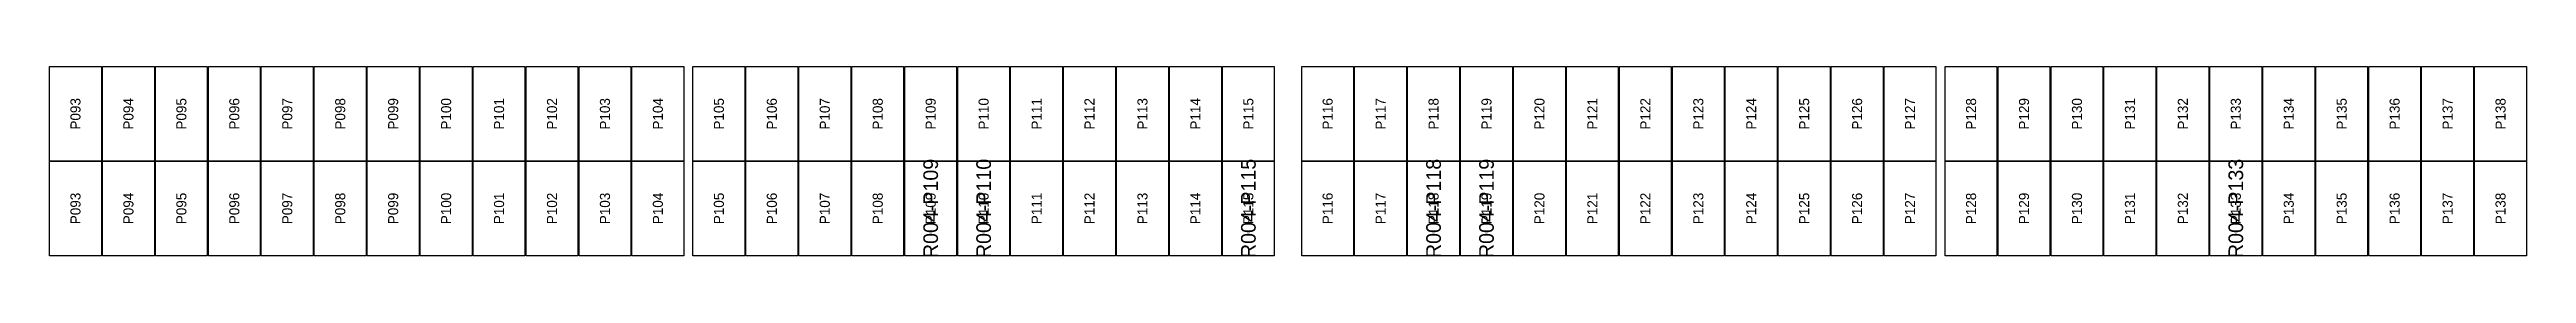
# Model space of a CAD drawing. Extents: x 296295 to 296770, y 651564 to 652121.
# Drawn here: x 296421.4 to 296475.6, y 652108.5 to 652112.7 of the extents above; entities that cross this region are included whole.
import ezdxf
from ezdxf.enums import TextEntityAlignment as Align

# ---------------------------------------------------------------- set-up
doc = ezdxf.new("R2010")
doc.units = 0

msp = doc.modelspace()

# ---------------------------------------------------------------- texts
at = {"layer": 'DEFECT_LABELS'}
for s, p in [('R004-P109', (296440.66, 652109.59)), ('R004-P110', (296441.818, 652109.59)), ('R004-P115', (296447.608, 652109.59)), ('R004-P118', (296451.658, 652109.59)), ('R004-P119', (296452.816, 652109.59)), ('R004-P133', (296469.204, 652109.59))]:
    msp.add_text(s, height=0.32, rotation=90, dxfattribs=at).set_placement(p, align=Align.MIDDLE_CENTER)
at = {"layer": 'PANEL_POSITION'}
for s, p in [('P093', (296421.956, 652111.653)), ('P094', (296423.114, 652111.653)), ('P095', (296424.272, 652111.653)), ('P096', (296425.43, 652111.653)), ('P097', (296426.588, 652111.653)), ('P098', (296427.746, 652111.653)), ('P099', (296428.904, 652111.653)), ('P100', (296430.062, 652111.653)), ('P101', (296431.22, 652111.653)), ('P102', (296432.378, 652111.653)), ('P103', (296433.536, 652111.653)), ('P104', (296434.694, 652111.653)), ('P105', (296436.028, 652111.653)), ('P106', (296437.186, 652111.653)), ('P107', (296438.344, 652111.653)), ('P108', (296439.502, 652111.653)), ('P109', (296440.66, 652111.653)), ('P110', (296441.818, 652111.653)), ('P111', (296442.976, 652111.653)), ('P112', (296444.134, 652111.653)), ('P113', (296445.292, 652111.653)), ('P114', (296446.45, 652111.653)), ('P115', (296447.608, 652111.653)), ('P116', (296449.342, 652111.653)), ('P117', (296450.5, 652111.653)), ('P118', (296451.658, 652111.653)), ('P119', (296452.816, 652111.653)), ('P120', (296453.974, 652111.653)), ('P121', (296455.132, 652111.653)), ('P122', (296456.29, 652111.653)), ('P123', (296457.448, 652111.653)), ('P124', (296458.606, 652111.653)), ('P125', (296459.764, 652111.653)), ('P126', (296460.922, 652111.653)), ('P127', (296462.08, 652111.653)), ('P128', (296463.414, 652111.653)), ('P129', (296464.572, 652111.653)), ('P130', (296465.73, 652111.653)), ('P131', (296466.888, 652111.653)), ('P132', (296468.046, 652111.653)), ('P133', (296469.204, 652111.653)), ('P134', (296470.362, 652111.653)), ('P135', (296471.52, 652111.653)), ('P136', (296472.678, 652111.653)), ('P137', (296473.836, 652111.653)), ('P138', (296474.994, 652111.653)), ('P093', (296421.956, 652109.59)), ('P094', (296423.114, 652109.59)), ('P095', (296424.272, 652109.59)), ('P096', (296425.43, 652109.59)), ('P097', (296426.588, 652109.59)), ('P098', (296427.746, 652109.59)), ('P099', (296428.904, 652109.59)), ('P100', (296430.062, 652109.59)), ('P101', (296431.22, 652109.59)), ('P102', (296432.378, 652109.59)), ('P103', (296433.536, 652109.59)), ('P104', (296434.694, 652109.59)), ('P105', (296436.028, 652109.59)), ('P106', (296437.186, 652109.59)), ('P107', (296438.344, 652109.59)), ('P108', (296439.502, 652109.59)), ('P109', (296440.66, 652109.59)), ('P110', (296441.818, 652109.59)), ('P111', (296442.976, 652109.59)), ('P112', (296444.134, 652109.59)), ('P113', (296445.292, 652109.59)), ('P114', (296446.45, 652109.59)), ('P115', (296447.608, 652109.59)), ('P116', (296449.342, 652109.59)), ('P117', (296450.5, 652109.59)), ('P118', (296451.658, 652109.59)), ('P119', (296452.816, 652109.59)), ('P120', (296453.974, 652109.59)), ('P121', (296455.132, 652109.59)), ('P122', (296456.29, 652109.59)), ('P123', (296457.448, 652109.59)), ('P124', (296458.606, 652109.59)), ('P125', (296459.764, 652109.59)), ('P126', (296460.922, 652109.59)), ('P127', (296462.08, 652109.59)), ('P128', (296463.414, 652109.59)), ('P129', (296464.572, 652109.59)), ('P130', (296465.73, 652109.59)), ('P131', (296466.888, 652109.59)), ('P132', (296468.046, 652109.59)), ('P133', (296469.204, 652109.59)), ('P134', (296470.362, 652109.59)), ('P135', (296471.52, 652109.59)), ('P136', (296472.678, 652109.59)), ('P137', (296473.836, 652109.59)), ('P138', (296474.994, 652109.59))]:
    msp.add_text(s, height=0.22, rotation=90, dxfattribs=at).set_placement(p, align=Align.MIDDLE_CENTER)

# ---------------------------------------------------------------- linework, layer by layer
at = {"layer": 'DEFECTIVE_PANELS'}
for points in [[(296440.093, 652110.622), (296441.227, 652110.622), (296441.227, 652108.559), (296440.093, 652108.559)], [(296441.251, 652110.622), (296442.385, 652110.622), (296442.385, 652108.559), (296441.251, 652108.559)], [(296447.041, 652110.622), (296448.175, 652110.622), (296448.175, 652108.559), (296447.041, 652108.559)], [(296451.091, 652110.622), (296452.225, 652110.622), (296452.225, 652108.559), (296451.091, 652108.559)], [(296452.249, 652110.622), (296453.383, 652110.622), (296453.383, 652108.559), (296452.249, 652108.559)], [(296468.637, 652110.622), (296469.771, 652110.622), (296469.771, 652108.559), (296468.637, 652108.559)]]:
    msp.add_lwpolyline(points, close=True, dxfattribs=at)
at = {"layer": 'PANELS_MASTER'}
for points in [[(296421.389, 652112.685), (296422.523, 652112.685), (296422.523, 652110.622), (296421.389, 652110.622)], [(296422.547, 652112.685), (296423.681, 652112.685), (296423.681, 652110.622), (296422.547, 652110.622)], [(296423.705, 652112.685), (296424.839, 652112.685), (296424.839, 652110.622), (296423.705, 652110.622)], [(296424.863, 652112.685), (296425.997, 652112.685), (296425.997, 652110.622), (296424.863, 652110.622)], [(296426.021, 652112.685), (296427.155, 652112.685), (296427.155, 652110.622), (296426.021, 652110.622)], [(296427.179, 652112.685), (296428.313, 652112.685), (296428.313, 652110.622), (296427.179, 652110.622)], [(296428.337, 652112.685), (296429.471, 652112.685), (296429.471, 652110.622), (296428.337, 652110.622)], [(296429.495, 652112.685), (296430.629, 652112.685), (296430.629, 652110.622), (296429.495, 652110.622)], [(296430.653, 652112.685), (296431.787, 652112.685), (296431.787, 652110.622), (296430.653, 652110.622)], [(296431.811, 652112.685), (296432.945, 652112.685), (296432.945, 652110.622), (296431.811, 652110.622)], [(296432.969, 652112.685), (296434.103, 652112.685), (296434.103, 652110.622), (296432.969, 652110.622)], [(296434.127, 652112.685), (296435.261, 652112.685), (296435.261, 652110.622), (296434.127, 652110.622)], [(296435.461, 652112.685), (296436.595, 652112.685), (296436.595, 652110.622), (296435.461, 652110.622)], [(296436.619, 652112.685), (296437.753, 652112.685), (296437.753, 652110.622), (296436.619, 652110.622)], [(296437.777, 652112.685), (296438.911, 652112.685), (296438.911, 652110.622), (296437.777, 652110.622)], [(296438.935, 652112.685), (296440.069, 652112.685), (296440.069, 652110.622), (296438.935, 652110.622)], [(296440.093, 652112.685), (296441.227, 652112.685), (296441.227, 652110.622), (296440.093, 652110.622)], [(296441.251, 652112.685), (296442.385, 652112.685), (296442.385, 652110.622), (296441.251, 652110.622)], [(296442.409, 652112.685), (296443.543, 652112.685), (296443.543, 652110.622), (296442.409, 652110.622)], [(296443.567, 652112.685), (296444.701, 652112.685), (296444.701, 652110.622), (296443.567, 652110.622)], [(296444.725, 652112.685), (296445.859, 652112.685), (296445.859, 652110.622), (296444.725, 652110.622)], [(296445.883, 652112.685), (296447.017, 652112.685), (296447.017, 652110.622), (296445.883, 652110.622)], [(296447.041, 652112.685), (296448.175, 652112.685), (296448.175, 652110.622), (296447.041, 652110.622)], [(296448.775, 652112.685), (296449.909, 652112.685), (296449.909, 652110.622), (296448.775, 652110.622)], [(296449.933, 652112.685), (296451.067, 652112.685), (296451.067, 652110.622), (296449.933, 652110.622)], [(296451.091, 652112.685), (296452.225, 652112.685), (296452.225, 652110.622), (296451.091, 652110.622)], [(296452.249, 652112.685), (296453.383, 652112.685), (296453.383, 652110.622), (296452.249, 652110.622)], [(296453.407, 652112.685), (296454.541, 652112.685), (296454.541, 652110.622), (296453.407, 652110.622)], [(296454.565, 652112.685), (296455.699, 652112.685), (296455.699, 652110.622), (296454.565, 652110.622)], [(296455.723, 652112.685), (296456.857, 652112.685), (296456.857, 652110.622), (296455.723, 652110.622)], [(296456.881, 652112.685), (296458.015, 652112.685), (296458.015, 652110.622), (296456.881, 652110.622)], [(296458.039, 652112.685), (296459.173, 652112.685), (296459.173, 652110.622), (296458.039, 652110.622)], [(296459.197, 652112.685), (296460.331, 652112.685), (296460.331, 652110.622), (296459.197, 652110.622)], [(296460.355, 652112.685), (296461.489, 652112.685), (296461.489, 652110.622), (296460.355, 652110.622)], [(296461.513, 652112.685), (296462.647, 652112.685), (296462.647, 652110.622), (296461.513, 652110.622)], [(296462.847, 652112.685), (296463.981, 652112.685), (296463.981, 652110.622), (296462.847, 652110.622)], [(296464.005, 652112.685), (296465.139, 652112.685), (296465.139, 652110.622), (296464.005, 652110.622)], [(296465.163, 652112.685), (296466.297, 652112.685), (296466.297, 652110.622), (296465.163, 652110.622)], [(296466.321, 652112.685), (296467.455, 652112.685), (296467.455, 652110.622), (296466.321, 652110.622)], [(296467.479, 652112.685), (296468.613, 652112.685), (296468.613, 652110.622), (296467.479, 652110.622)], [(296468.637, 652112.685), (296469.771, 652112.685), (296469.771, 652110.622), (296468.637, 652110.622)], [(296469.795, 652112.685), (296470.929, 652112.685), (296470.929, 652110.622), (296469.795, 652110.622)], [(296470.953, 652112.685), (296472.087, 652112.685), (296472.087, 652110.622), (296470.953, 652110.622)], [(296472.111, 652112.685), (296473.245, 652112.685), (296473.245, 652110.622), (296472.111, 652110.622)], [(296473.269, 652112.685), (296474.403, 652112.685), (296474.403, 652110.622), (296473.269, 652110.622)], [(296474.427, 652112.685), (296475.561, 652112.685), (296475.561, 652110.622), (296474.427, 652110.622)], [(296421.389, 652110.622), (296422.523, 652110.622), (296422.523, 652108.559), (296421.389, 652108.559)], [(296422.547, 652110.622), (296423.681, 652110.622), (296423.681, 652108.559), (296422.547, 652108.559)], [(296423.705, 652110.622), (296424.839, 652110.622), (296424.839, 652108.559), (296423.705, 652108.559)], [(296424.863, 652110.622), (296425.997, 652110.622), (296425.997, 652108.559), (296424.863, 652108.559)], [(296426.021, 652110.622), (296427.155, 652110.622), (296427.155, 652108.559), (296426.021, 652108.559)], [(296427.179, 652110.622), (296428.313, 652110.622), (296428.313, 652108.559), (296427.179, 652108.559)], [(296428.337, 652110.622), (296429.471, 652110.622), (296429.471, 652108.559), (296428.337, 652108.559)], [(296429.495, 652110.622), (296430.629, 652110.622), (296430.629, 652108.559), (296429.495, 652108.559)], [(296430.653, 652110.622), (296431.787, 652110.622), (296431.787, 652108.559), (296430.653, 652108.559)], [(296431.811, 652110.622), (296432.945, 652110.622), (296432.945, 652108.559), (296431.811, 652108.559)], [(296432.969, 652110.622), (296434.103, 652110.622), (296434.103, 652108.559), (296432.969, 652108.559)], [(296434.127, 652110.622), (296435.261, 652110.622), (296435.261, 652108.559), (296434.127, 652108.559)], [(296435.461, 652110.622), (296436.595, 652110.622), (296436.595, 652108.559), (296435.461, 652108.559)], [(296436.619, 652110.622), (296437.753, 652110.622), (296437.753, 652108.559), (296436.619, 652108.559)], [(296437.777, 652110.622), (296438.911, 652110.622), (296438.911, 652108.559), (296437.777, 652108.559)], [(296438.935, 652110.622), (296440.069, 652110.622), (296440.069, 652108.559), (296438.935, 652108.559)], [(296442.409, 652110.622), (296443.543, 652110.622), (296443.543, 652108.559), (296442.409, 652108.559)], [(296443.567, 652110.622), (296444.701, 652110.622), (296444.701, 652108.559), (296443.567, 652108.559)], [(296444.725, 652110.622), (296445.859, 652110.622), (296445.859, 652108.559), (296444.725, 652108.559)], [(296445.883, 652110.622), (296447.017, 652110.622), (296447.017, 652108.559), (296445.883, 652108.559)], [(296448.775, 652110.622), (296449.909, 652110.622), (296449.909, 652108.559), (296448.775, 652108.559)], [(296449.933, 652110.622), (296451.067, 652110.622), (296451.067, 652108.559), (296449.933, 652108.559)], [(296453.407, 652110.622), (296454.541, 652110.622), (296454.541, 652108.559), (296453.407, 652108.559)], [(296454.565, 652110.622), (296455.699, 652110.622), (296455.699, 652108.559), (296454.565, 652108.559)], [(296455.723, 652110.622), (296456.857, 652110.622), (296456.857, 652108.559), (296455.723, 652108.559)], [(296456.881, 652110.622), (296458.015, 652110.622), (296458.015, 652108.559), (296456.881, 652108.559)], [(296458.039, 652110.622), (296459.173, 652110.622), (296459.173, 652108.559), (296458.039, 652108.559)], [(296459.197, 652110.622), (296460.331, 652110.622), (296460.331, 652108.559), (296459.197, 652108.559)], [(296460.355, 652110.622), (296461.489, 652110.622), (296461.489, 652108.559), (296460.355, 652108.559)], [(296461.513, 652110.622), (296462.647, 652110.622), (296462.647, 652108.559), (296461.513, 652108.559)], [(296462.847, 652110.622), (296463.981, 652110.622), (296463.981, 652108.559), (296462.847, 652108.559)], [(296464.005, 652110.622), (296465.139, 652110.622), (296465.139, 652108.559), (296464.005, 652108.559)], [(296465.163, 652110.622), (296466.297, 652110.622), (296466.297, 652108.559), (296465.163, 652108.559)], [(296466.321, 652110.622), (296467.455, 652110.622), (296467.455, 652108.559), (296466.321, 652108.559)], [(296467.479, 652110.622), (296468.613, 652110.622), (296468.613, 652108.559), (296467.479, 652108.559)], [(296469.795, 652110.622), (296470.929, 652110.622), (296470.929, 652108.559), (296469.795, 652108.559)], [(296470.953, 652110.622), (296472.087, 652110.622), (296472.087, 652108.559), (296470.953, 652108.559)], [(296472.111, 652110.622), (296473.245, 652110.622), (296473.245, 652108.559), (296472.111, 652108.559)], [(296473.269, 652110.622), (296474.403, 652110.622), (296474.403, 652108.559), (296473.269, 652108.559)], [(296474.427, 652110.622), (296475.561, 652110.622), (296475.561, 652108.559), (296474.427, 652108.559)]]:
    msp.add_lwpolyline(points, close=True, dxfattribs=at)

msp.set_redraw_order([(e.dxf.handle, doc.entitydb.next_handle()) for e in msp.query("TEXT MTEXT ATTDEF DIMENSION ARC_DIMENSION")])  # texts and dimensions are drawn at this point

doc.saveas('drawing.dxf')
